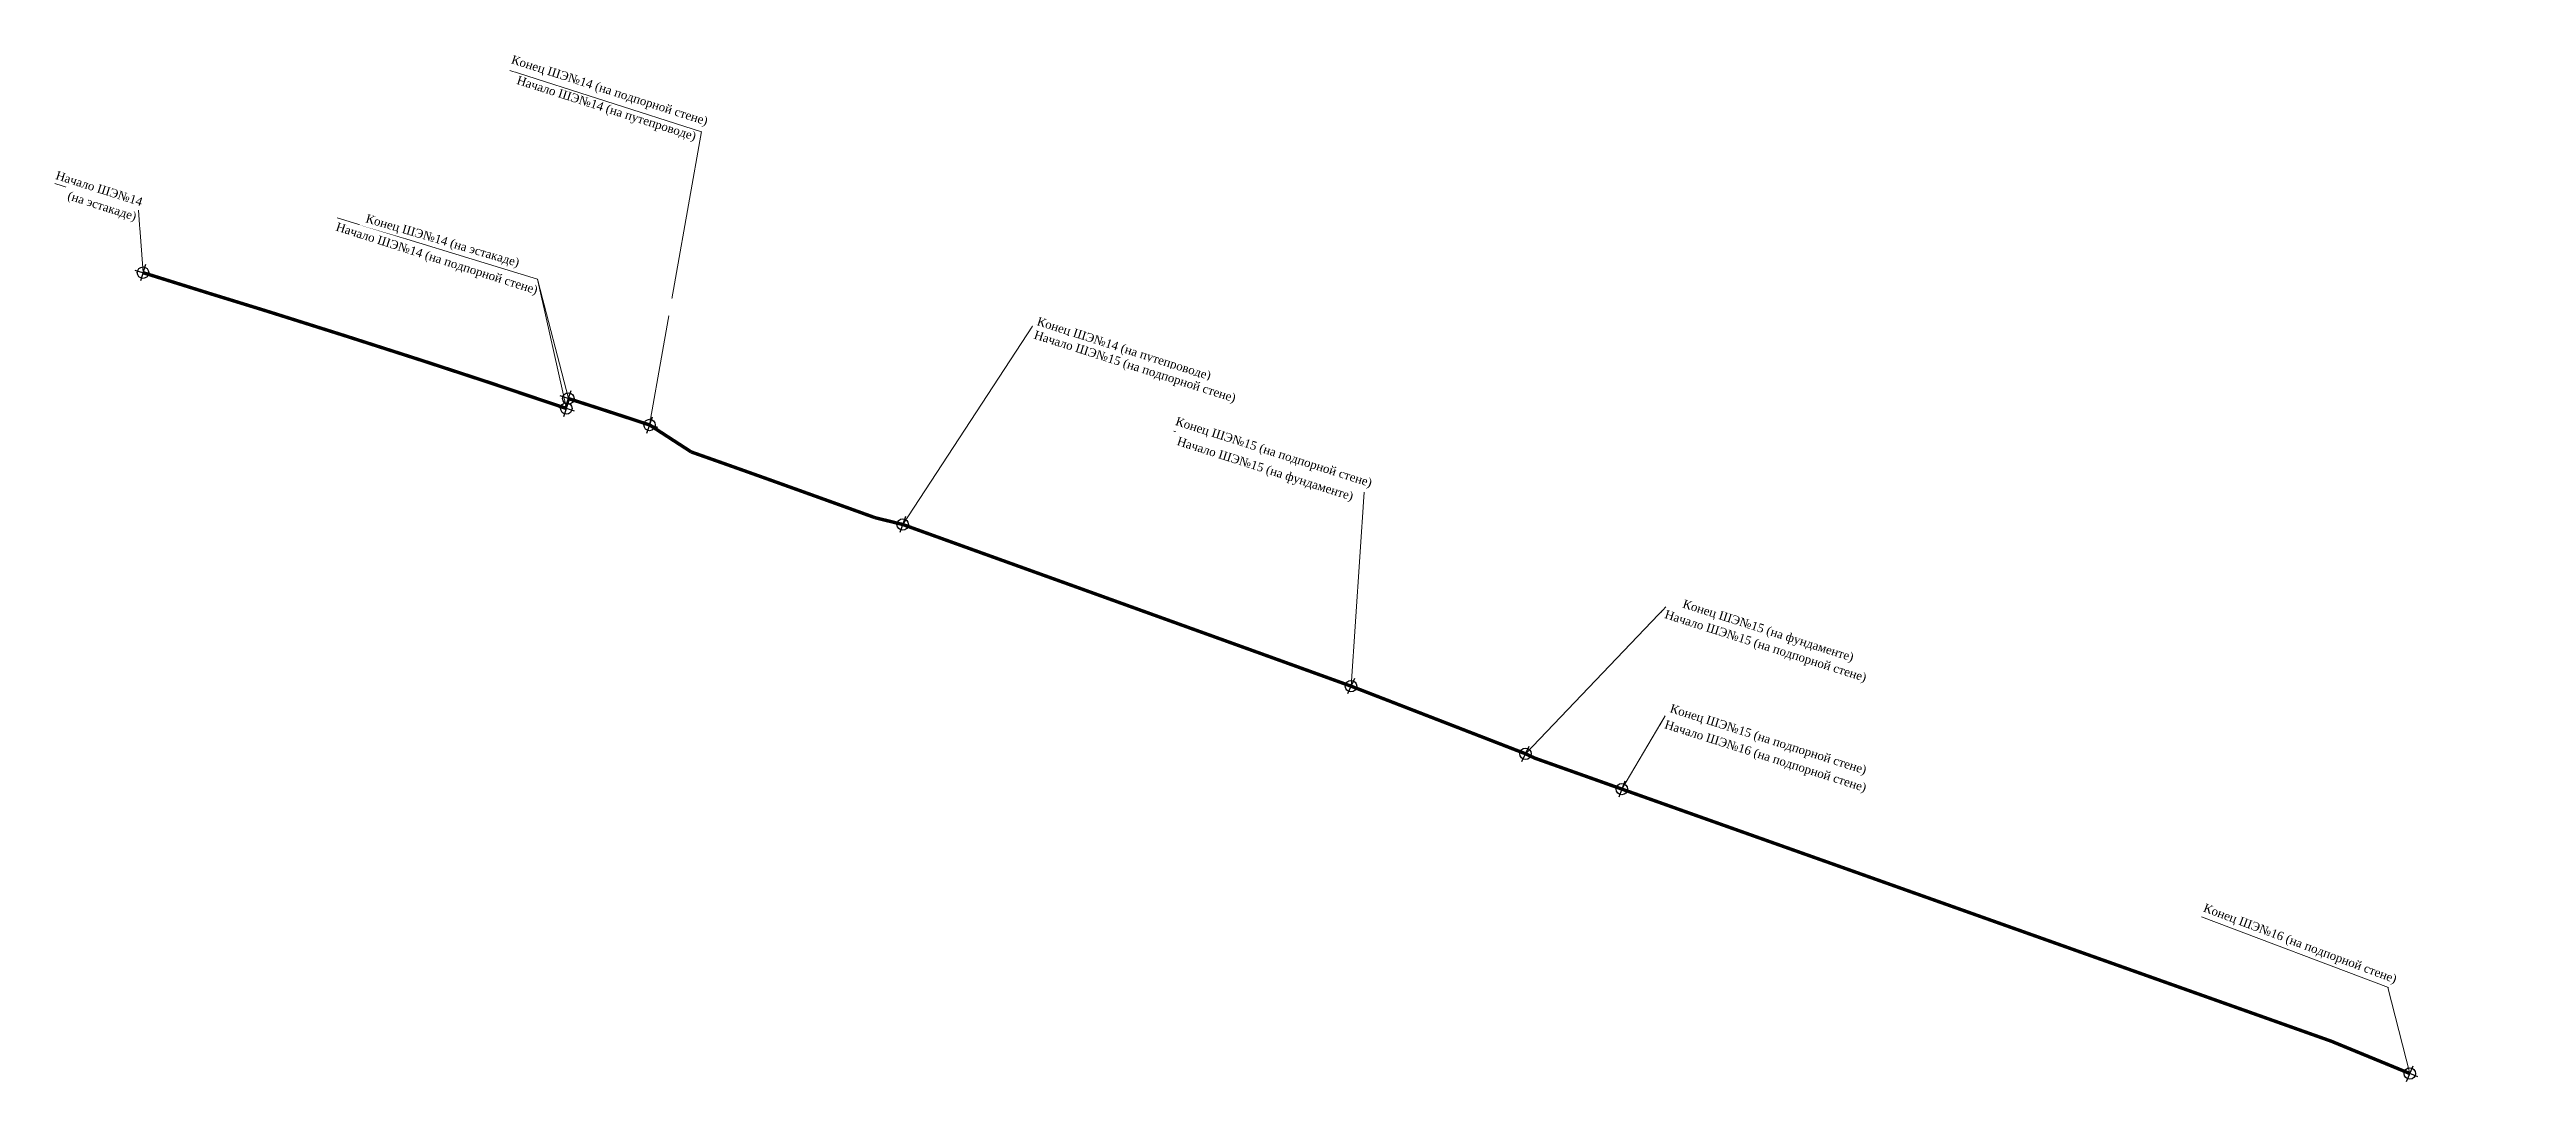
# Model space of a CAD drawing. Extents: x 8820 to 14401, y 7374 to 14078.
# Drawn here: x 11058.8 to 11493.3, y 9112 to 9293 of the extents above; entities that cross this region are included whole.
import ezdxf

# ---------------------------------------------------------------- set-up
doc = ezdxf.new("R2010")
doc.units = 0
doc.layers.add('!!!Экраны', color=255, linetype='Continuous')
doc.styles.get("Standard").update_dxf_attribs({"font": 'arial.ttf'})
doc.linetypes.add('20150928_План_АД_VKS ИСКП испр$0$ограждение2', pattern='A,0.25,-0.1,[132,ltypeshp.shx,S=0.1,R=0,X=-0.1,Y=0],-0.1,1', length=1.45)

msp = doc.modelspace()

# ---------------------------------------------------------------- texts
at = {"layer": '!!!Экраны', "color": 11, "true_color": 0xf27172, "char_height": 1.5, "attachment_point": 7, "rotation": 342.3356, "bg_fill": 2}
for s, insert, width in [('{\\fTimes New Roman|b0|i0|c204|p18;Начало ШЭ№14 (на путепроводе)}', (11140.48, 9286.5), 54.4631), ('{\\fTimes New Roman|b0|i0|c204|p18;Начало ШЭ№14}', (11059.73, 9270.26), 27.689), ('{\\fTimes New Roman|b0|i0|c204|p18;Конец ШЭ№14 (на путепроводе)}', (11231.74, 9244.2), 51.8367)]:
    msp.add_mtext(s, dxfattribs=dict(at, insert=insert, width=width))

# ---------------------------------------------------------------- linework, layer by layer
at = {"layer": '!!!Экраны', "color": 11, "lineweight": 30, "true_color": 0xf27172}
for p, q in [((11073.76, 9254.29), (11076.62, 9253.39)), ((11075.64, 9255.27), (11074.74, 9252.41)), ((11150.89, 9229.55), (11148.04, 9230.5)), ((11151.23, 9231.28), (11148.38, 9232.23)), ((11148.99, 9228.6), (11149.94, 9231.45)), ((11149.33, 9230.33), (11150.28, 9233.18)), ((11165.49, 9226.65), (11162.65, 9227.6)), ((11163.6, 9225.7), (11164.55, 9228.55)), ((11207.06, 9210.18), (11209.89, 9209.16)), ((11208.98, 9211.08), (11207.97, 9208.26)), ((11287.76, 9182.67), (11286.49, 9179.95)), ((11285.77, 9181.95), (11288.48, 9180.67)), ((11319.1, 9168.81), (11316.38, 9170.08)), ((11317.1, 9168.09), (11318.38, 9170.8)), ((11333.22, 9163.76), (11336.05, 9162.76)), ((11335.14, 9164.67), (11334.13, 9161.85)), ((11474.27, 9112.78), (11471.5, 9113.94)), ((11472.31, 9111.97), (11473.47, 9114.74))]:
    msp.add_line(p, q, dxfattribs=at)
at = {"layer": '!!!Экраны', "color": 11, "lineweight": 9, "true_color": 0xf27172}
for p, q in [((11342.37, 9195.23), (11376.96, 9184.13)), ((11436.35, 9140.85), (11469.16, 9128.44))]:
    msp.add_line(p, q, dxfattribs=at)
at = {"layer": '!!!Экраны', "color": 11, "linetype": '20150928_План_АД_VKS ИСКП испр$0$ограждение2', "lineweight": 9, "true_color": 0xf27172, "const_width": 0.6}
msp.add_lwpolyline([(11075.19, 9253.84), (11085.01, 9250.77, -0.000053), (11086.64, 9250.26), (11096.8, 9247.13), (11110.53, 9242.8), (11124.26, 9238.39), (11136.07, 9234.52), (11149.46, 9230.02)], format="xyb", dxfattribs=at)
at = {"layer": '!!!Экраны', "color": 11, "linetype": '20150928_План_АД_VKS ИСКП испр$0$ограждение2', "lineweight": 40, "true_color": 0xf27172, "const_width": 0.6}
for points in [[(11149.81, 9231.76, -0.002551), (11164.07, 9227.12)], [(11164.07, 9227.12), (11171.39, 9222.38, -0.001333), (11184.82, 9217.62, -0.000625), (11203.65, 9210.85), (11208.47, 9209.67), (11208.47, 9209.67)]]:
    msp.add_lwpolyline(points, format="xyb", dxfattribs=at)
for points in [[(11208.47, 9209.67), (11216.57, 9206.75), (11225.98, 9203.36), (11240.09, 9198.28), (11254.2, 9193.19), (11273.02, 9186.41), (11287.13, 9181.31), (11287.13, 9181.31)], [(11287.13, 9181.31), (11317.74, 9169.45)], [(11317.74, 9169.45), (11319.35, 9168.69), (11326.39, 9166.19), (11334.63, 9163.26)]]:
    msp.add_lwpolyline(points, dxfattribs=at)
at = {"layer": '!!!Экраны', "color": 11, "linetype": '20150928_План_АД_VKS ИСКП испр$0$ограждение2', "lineweight": 40, "true_color": 0xf27172}
msp.add_lwpolyline([(11334.63, 9163.26, 0.6, 0.6, 0), (11345.15, 9159.52, 0.6, 0.6, 0), (11370.95, 9150.36, 0.6, 0.6, 0), (11410.82, 9136.19, 0.6, 0.6, 0), (11438.96, 9126.19, 0.6, 0.6, 0), (11459.08, 9119.04, 0.6, 0.6, 0), (11472.89, 9113.36, 0, 0, 0)], format="xyseb", dxfattribs=at)
at = {"layer": '!!!Экраны', "color": 11, "lineweight": 30, "true_color": 0xf27172}
for centre in [(11075.19, 9253.84), (11149.46, 9230.02), (11149.81, 9231.76), (11164.07, 9227.12), (11208.47, 9209.67), (11287.12, 9181.31), (11317.74, 9169.45), (11334.63, 9163.26), (11472.89, 9113.36)]:
    msp.add_circle(centre, 1, dxfattribs=at)

msp.set_redraw_order([(e.dxf.handle, doc.entitydb.next_handle()) for e in msp.query("TEXT MTEXT ATTDEF DIMENSION ARC_DIMENSION")])  # texts and dimensions are drawn at this point

# ---------------------------------------------------------------- next in the draw order: linework, layer by layer
at = {"layer": '!!!Экраны', "color": 11, "lineweight": 9, "true_color": 0xf27172}
for p, q in [((11139.52, 9289.31), (11173.2, 9278.56)), ((11059.73, 9269.49), (11074.4, 9264.78)), ((11231.27, 9244.47), (11266.91, 9233.02))]:
    msp.add_line(p, q, dxfattribs=at)

# ---------------------------------------------------------------- next in the draw order: texts
at = {"layer": '!!!Экраны', "color": 11, "true_color": 0xf27172, "char_height": 1.5, "width": 59.1055, "attachment_point": 7, "bg_fill": 2}
for s, insert, rotation in [('{\\fTimes New Roman|b0|i0|c204|p18;Конец ШЭ№15 (на фундаменте)}', (11345.03, 9194.66), 342.3356), ('{\\fTimes New Roman|b0|i0|c204|p18;Конец ШЭ№16 (на подпорной стене)}', (11436.35, 9141.39), 339.4118)]:
    msp.add_mtext(s, dxfattribs=dict(at, insert=insert, rotation=rotation))

# ---------------------------------------------------------------- next in the draw order: linework, layer by layer
at = {"layer": '!!!Экраны', "color": 11, "lineweight": 9, "true_color": 0xf27172}
msp.add_line((11469.05, 9128.48), (11472.89, 9113.36), dxfattribs=at)

# ---------------------------------------------------------------- next in the draw order: texts
at = {"layer": '!!!Экраны', "color": 11, "true_color": 0xf27172, "char_height": 1.5, "attachment_point": 7, "rotation": 342.3356, "bg_fill": 2}
for s, insert, width in [('{\\fTimes New Roman|b0|i0|c204|p18;Конец ШЭ№14 (на подпорной стене)}', (11139.52, 9290.13), 59.1055), ('{\\fTimes New Roman|b0|i0|c204|p18;(на эстакаде)}', (11061.67, 9266.27), 24.4687), ('{\\fTimes New Roman|b0|i0|c204|p18;Начало ШЭ№15 (на подпорной стене)}', (11231.22, 9241.85), 61.1709), ('{\\fTimes New Roman|b0|i0|c204|p18;Начало ШЭ№15 (на подпорной стене)}', (11341.87, 9192.82), 64.3759)]:
    msp.add_mtext(s, dxfattribs=dict(at, insert=insert, width=width))

# ---------------------------------------------------------------- next in the draw order: linework, layer by layer
at = {"layer": '!!!Экраны', "color": 11, "lineweight": 9, "true_color": 0xf27172}
for p, q in [((11173.18, 9278.57), (11164.07, 9227.12)), ((11074.4, 9264.78), (11075.19, 9253.84)), ((11231.27, 9244.47), (11208.47, 9209.67)), ((11256.05, 9226.02), (11289.42, 9215.31)), ((11342.37, 9195.23), (11317.74, 9169.45)), ((11342.25, 9176.1), (11376.99, 9164.95))]:
    msp.add_line(p, q, dxfattribs=at)

# ---------------------------------------------------------------- next in the draw order: texts
at = {"layer": '!!!Экраны', "color": 11, "true_color": 0xf27172, "char_height": 1.5, "attachment_point": 7, "rotation": 342.3356, "bg_fill": 2}
for s, insert, width in [('{\\fTimes New Roman|b0|i0|c204|p18;Начало ШЭ№14 (на подпорной стене)}', (11108.75, 9260.8), 54.4631), ('{\\fTimes New Roman|b0|i0|c204|p18;Конец ШЭ№15 (на подпорной стене)}', (11256.05, 9226.68), 59.1055), ('{\\fTimes New Roman|b0|i0|c204|p18;Конец ШЭ№15 (на подпорной стене)}', (11342.8, 9176.32), 59.1055)]:
    msp.add_mtext(s, dxfattribs=dict(at, insert=insert, width=width))

# ---------------------------------------------------------------- next in the draw order: linework, layer by layer
at = {"layer": '!!!Экраны', "color": 11, "lineweight": 9, "true_color": 0xf27172}
msp.add_line((11109.27, 9263.46), (11144.4, 9252.72), dxfattribs=at)

# ---------------------------------------------------------------- next in the draw order: texts
at = {"layer": '!!!Экраны', "color": 11, "true_color": 0xf27172, "char_height": 1.5, "attachment_point": 7, "rotation": 342.3356, "bg_fill": 2}
for s, insert, width in [('{\\fTimes New Roman|b0|i0|c204|p18;Начало ШЭ№15 (на фундаменте)}', (11256.31, 9223.18), 59.1055), ('{\\fTimes New Roman|b0|i0|c204|p18;Начало ШЭ№16 (на подпорной стене)}', (11341.85, 9173.51), 64.3759)]:
    msp.add_mtext(s, dxfattribs=dict(at, insert=insert, width=width))

# ---------------------------------------------------------------- next in the draw order: linework, layer by layer
at = {"layer": '!!!Экраны', "color": 11, "lineweight": 9, "true_color": 0xf27172}
for p, q in [((11289.42, 9215.31), (11287.13, 9181.33)), ((11342.25, 9176.1), (11334.63, 9163.26))]:
    msp.add_line(p, q, dxfattribs=at)

# ---------------------------------------------------------------- next in the draw order: texts
at = {"layer": '!!!Экраны', "color": 11, "true_color": 0xf27172, "insert": (11114, 9262.24), "char_height": 1.5, "width": 59.1055, "attachment_point": 7, "rotation": 343.6807, "bg_fill": 2}
msp.add_mtext('{\\fTimes New Roman|b0|i0|c204|p18;Конец ШЭ№14 (на эстакаде)}', dxfattribs=at)

# ---------------------------------------------------------------- next in the draw order: linework, layer by layer
at = {"layer": '!!!Экраны', "color": 11, "lineweight": 9, "true_color": 0xf27172}
for q in [(11149.46, 9230.02), (11149.81, 9231.76)]:
    msp.add_line((11144.4, 9252.72), q, dxfattribs=at)

doc.saveas('drawing.dxf')
